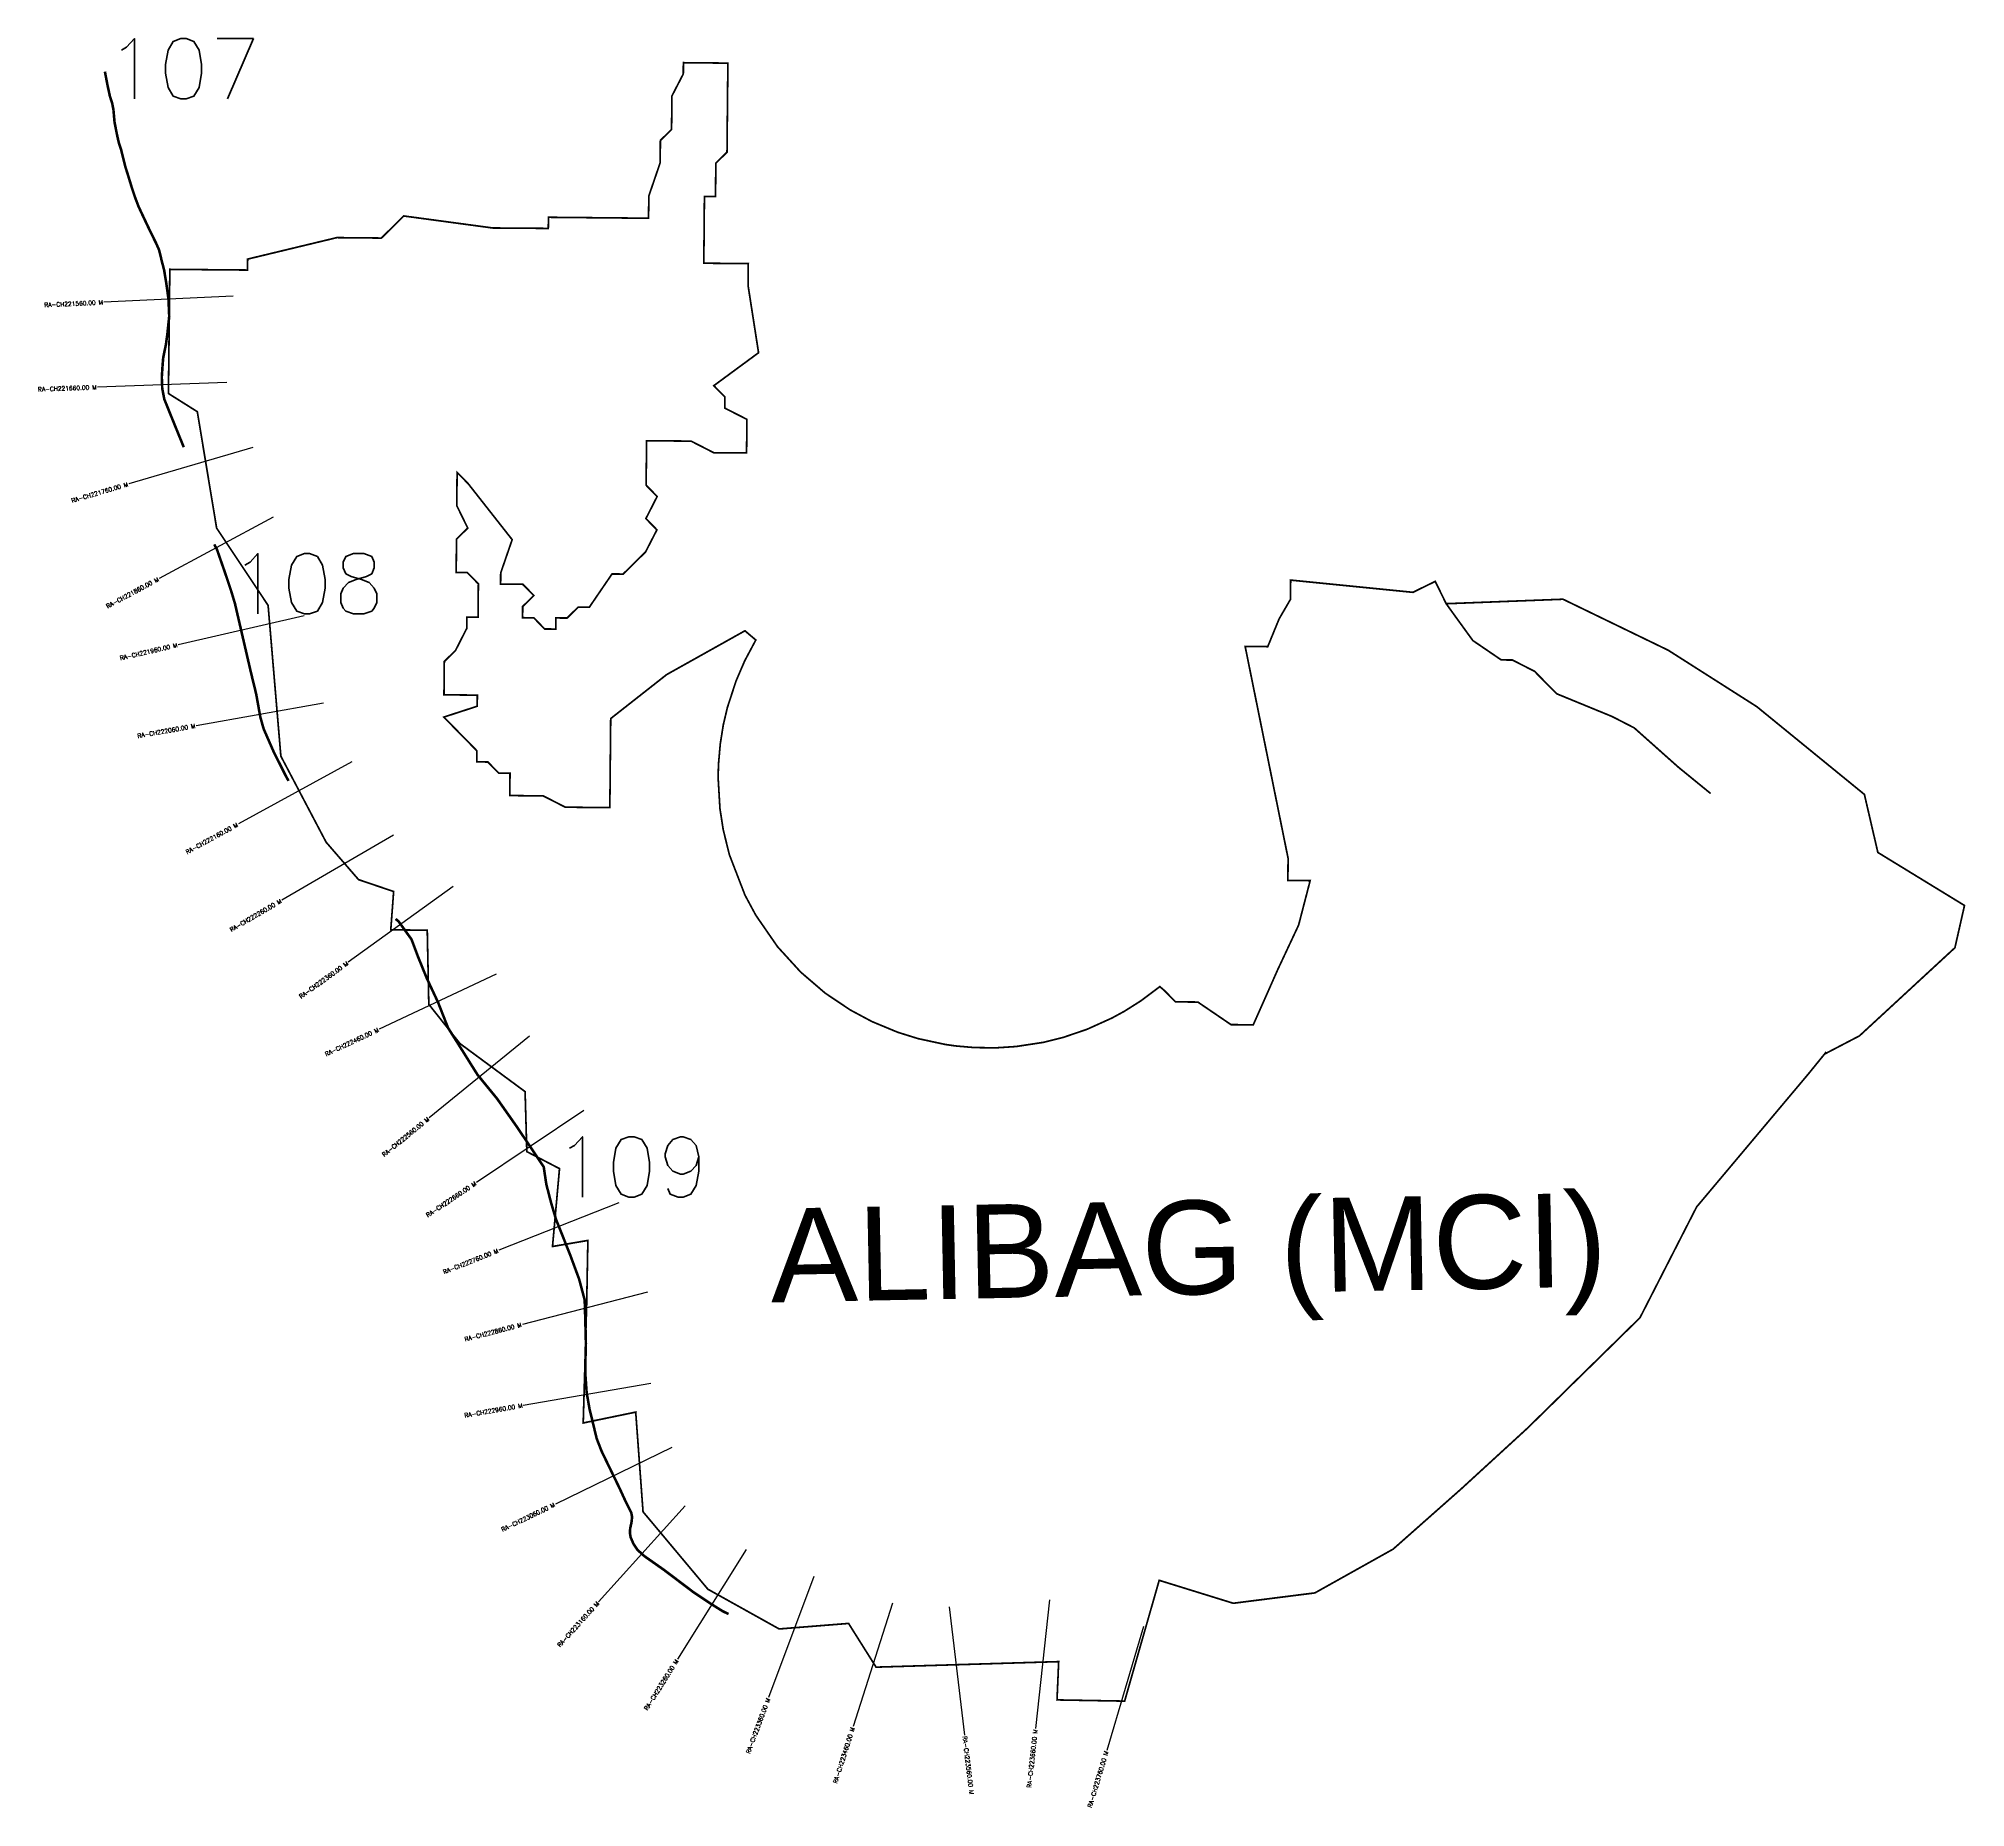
# Model space of a CAD drawing. Header units: metres. Extents: x 274657 to 276892, y 2062013 to 2064064.
import ezdxf
from ezdxf.enums import TextEntityAlignment as Align

# ---------------------------------------------------------------- set-up
doc = ezdxf.new("R2010")
doc.units = ezdxf.units.M
doc.header["$MEASUREMENT"] = 0
for name, color, linetype in [('CS', 134, 'Continuous'), ('CSMark', 6, 'Continuous'), ('NATURALLY PROTECTED', 3, 'Continuous'), ('VILLAGE NAME', 250, 'Continuous')]:
    doc.layers.add(name, color=color, linetype=linetype)
doc.styles.get("Standard").update_dxf_attribs({"font": 'simplex.shx'})

msp = doc.modelspace()

# ---------------------------------------------------------------- linework, layer by layer
at = {"color": 6, "const_width": 2, "flags": 128}
for points in [[(275404.6, 2064036.4), (275456.2, 2064035.9), (275455.2, 2063932.6), (275442.2, 2063919.8), (275441.9, 2063881.1), (275429, 2063881.2), (275428.3, 2063803.8), (275479.9, 2063803.4), (275479.7, 2063777.5), (275491.8, 2063700), (275439.9, 2063661.8), (275452.7, 2063648.7), (275452.6, 2063635.8), (275478.3, 2063622.7), (275477.9, 2063584), (275439.9, 2063584), (275413.5, 2063597.5), (275361.9, 2063597.9), (275361.4, 2063546.3), (275374.2, 2063533.3), (275361.1, 2063507.6), (275373.9, 2063494.6), (275360.7, 2063468.9), (275334.7, 2063443.3), (275321.8, 2063443.4), (275295.6, 2063405), (275282.6, 2063405), (275269.7, 2063392.3), (275256.8, 2063392.4), (275256.7, 2063379.5), (275243.7, 2063379.6), (275231, 2063392.6), (275218.1, 2063392.7), (275218.2, 2063405.7), (275231.2, 2063418.4), (275218.4, 2063431.4), (275192.6, 2063431.7), (275192.7, 2063444.6), (275206, 2063483.2), (275154.9, 2063548.2), (275142.1, 2063561.2), (275141.8, 2063522.5), (275154.5, 2063496.6), (275141.4, 2063483.8), (275141.1, 2063445.1), (275154, 2063445), (275166.8, 2063431.9), (275166.4, 2063393.2), (275153.5, 2063393.2), (275153.4, 2063380.4), (275140.3, 2063354.7), (275127.3, 2063341.9), (275126.9, 2063303.2), (275165.6, 2063302.9), (275165.5, 2063290), (275126.7, 2063277.4), (275165, 2063238.4), (275164.9, 2063225.5), (275177.8, 2063225.3), (275190.6, 2063212.3), (275203.5, 2063212.2), (275203.3, 2063186.4), (275242, 2063186), (275267.7, 2063172.9), (275319.3, 2063172.4), (275320.3, 2063275.7), (275385.2, 2063326.7), (275476, 2063377.5), (275488.6, 2063366.8), (275475.8, 2063342.8), (275465.6, 2063319.1), (275455.6, 2063288.4), (275450.9, 2063268.4), (275447.4, 2063246.5), (275445.3, 2063222.6), (275444.9, 2063207.2), (275447, 2063171.3), (275450.8, 2063146.8), (275457.9, 2063117.9), (275476.1, 2063070.8), (275488.6, 2063047.6), (275513.8, 2063011.1), (275540.6, 2062981.7), (275569, 2062957.3), (275598.2, 2062937.7), (275623.3, 2062924.3), (275653.1, 2062911.9), (275676.8, 2062904.5), (275708.4, 2062897.7), (275720.2, 2062896), (275742.2, 2062894.1), (275767.3, 2062893.8), (275790.3, 2062895.3), (275821.9, 2062900.1), (275845.5, 2062906), (275872.8, 2062915.3), (275901.6, 2062928.3), (275916.1, 2062936.2), (275934.8, 2062948), (275957.3, 2062964.8), (275962.7, 2062960.1), (275973.1, 2062949.5), (275975.5, 2062947.1), (276001.3, 2062946.9), (276039.8, 2062920.7), (276065.6, 2062920.5), (276094.2, 2062984.9), (276118.2, 2063036.1), (276131.6, 2063087.7), (276105.8, 2063087.9), (276106, 2063113.7), (276056.2, 2063359.4), (276082.4, 2063359.1), (276095.6, 2063391.3), (276108.8, 2063414), (276109, 2063436.3), (276250.8, 2063422.1), (276276.7, 2063434.8), (276289.4, 2063408.9), (276424.9, 2063414.1), (276474.2, 2063390.2), (276547, 2063354.9), (276649.7, 2063289.5), (276774.5, 2063187.7), (276790.1, 2063120.4), (276890.6, 2063058.9), (276879.5, 2063009.9), (276768.8, 2062907.7), (276729.7, 2062887.3), (276729.4, 2062888), (276709.4, 2062863.4), (276579.9, 2062709.3), (276514.2, 2062580.8), (276463.3, 2062530.8), (276434.4, 2062502.5), (276427.9, 2062496.1), (276413.9, 2062482.3), (276384, 2062453), (276307, 2062382.4), (276227.9, 2062312.4), (276137.1, 2062261.6), (276042.4, 2062249.6), (275956.5, 2062276.2), (275916.4, 2062136.1), (275838, 2062137.5), (275839.9, 2062181.9), (275628.1, 2062175.5), (275596.2, 2062226.2), (275515.7, 2062219.8), (275433, 2062265.9), (275357.8, 2062355.7), (275349.3, 2062471.3), (275288.4, 2062458.7), (275290.3, 2062523.3), (275292.5, 2062599.4), (275293.8, 2062670.4), (275252.8, 2062663.4), (275260.9, 2062753.7), (275223, 2062773.4), (275221, 2062843), (275145.5, 2062898.7), (275110.4, 2062942.9), (275109.3, 2062944.3), (275107.5, 2063030.2), (275065.2, 2063030.7), (275068.5, 2063075.1), (275027.8, 2063088.9), (274990.2, 2063132.3), (274937.7, 2063232.1), (274922.9, 2063407), (274863.2, 2063496.6), (274840.8, 2063631.6), (274807.3, 2063652.7), (274808.9, 2063796.7), (274899, 2063795.9), (274899.2, 2063808.6), (275002.6, 2063833.5), (275054.3, 2063833), (275080.3, 2063858.6), (275183.4, 2063844.7), (275247.9, 2063844.2), (275248.1, 2063857.1), (275364.2, 2063856), (275364.5, 2063881.8), (275371.1, 2063901.1), (275377.7, 2063920.4), (275377.9, 2063946.2), (275390.9, 2063959), (275391.3, 2063997.8), (275404.5, 2064023.4), (275404.6, 2064036.4)], [(276289.4, 2063408.9), (276300.8, 2063393.1), (276320.3, 2063366.2), (276353.3, 2063343.7), (276366.2, 2063343.6), (276391.9, 2063330.5), (276417.5, 2063304.5), (276481.8, 2063278.1), (276507.5, 2063264.9), (276533.1, 2063242.1), (276558.7, 2063219.3), (276596.1, 2063188.8)]]:
    msp.add_lwpolyline(points, dxfattribs=at)
at = {"layer": 'CS'}
for p, q in [((274882.2, 2063765.7), (274732.4, 2063758.6)), ((274874.9, 2063665.5), (274725, 2063660)), ((274905.2, 2063590.1), (274761.3, 2063547.8)), ((274928.7, 2063509.1), (274796.5, 2063438.1)), ((274964.7, 2063395), (274818.6, 2063361.2)), ((274987.2, 2063293.6), (274839.5, 2063267.4)), ((275019.9, 2063225.6), (274888.4, 2063153.6)), ((275068.5, 2063140.6), (274938.8, 2063065.1)), ((275137.5, 2063080.9), (275015.9, 2062993.1)), ((275187.6, 2062979.1), (275051.8, 2062915.4)), ((275226, 2062907.5), (275109.7, 2062812.7)), ((275289.1, 2062821.1), (275164.5, 2062737.6)), ((275329.9, 2062714.2), (275190.5, 2062659)), ((275363, 2062610.5), (275217.8, 2062573)), ((275366.7, 2062504.6), (275218.9, 2062479.1)), ((275391.1, 2062430.1), (275256.1, 2062364.7)), ((275406.8, 2062362.5), (275306.2, 2062251.2)), ((275477.4, 2062311.8), (275397.7, 2062184.8)), ((275556, 2062280.8), (275503.5, 2062140.2)), ((275647.1, 2062249.6), (275601.5, 2062106.7)), ((275712.9, 2062245.5), (275730.8, 2062096.6)), ((275829.2, 2062253.4), (275813, 2062104.3)), ((275938.4, 2062222.7), (275895.6, 2062078.9))]:
    msp.add_line(p, q, dxfattribs=at)
at = {"layer": 'NATURALLY PROTECTED', "const_width": 3, "flags": 128}
for points in [[(274733.6, 2064026), (274736.6, 2064010.4), (274739.4, 2063997.5), (274742.1, 2063989.1), (274743.5, 2063981.8), (274744.8, 2063967.2), (274747.8, 2063952.1), (274749.8, 2063943.3), (274752.4, 2063935.6), (274754.7, 2063926.2), (274757.2, 2063916), (274760.8, 2063904.7), (274764.5, 2063892.5), (274768.4, 2063880.7), (274772.6, 2063869.6), (274778.5, 2063857), (274785.6, 2063842), (274792.9, 2063827.2), (274796.5, 2063819.1), (274799.2, 2063807.9), (274802.4, 2063795.2), (274804.8, 2063780.7), (274807.3, 2063762.5), (274808.2, 2063742.4), (274806, 2063721.2), (274804.4, 2063709.8), (274801.2, 2063694), (274800.5, 2063685.3), (274799.6, 2063671.7), (274800.1, 2063658.6), (274802.5, 2063646.1), (274813.9, 2063617.9), (274825.1, 2063590.4)], [(274860.4, 2063477.7), (274863.5, 2063472), (274872.9, 2063445), (274879.7, 2063424.8), (274884.4, 2063409.3), (274903, 2063329.1), (274909.1, 2063304.1), (274913.8, 2063277.8), (274917.7, 2063263.8), (274929.3, 2063237.3), (274943.1, 2063209.8), (274946.6, 2063203.4)], [(275070.8, 2063043.3), (275074.2, 2063040.5), (275089.3, 2063019.5), (275096.7, 2062999.7), (275106.9, 2062974.6), (275120.1, 2062946.4), (275131.6, 2062917), (275143.6, 2062898), (275165.8, 2062862.6), (275188.6, 2062834.7), (275212.3, 2062801), (275242.6, 2062755.7), (275245.6, 2062735.6), (275251.2, 2062713.9), (275256.8, 2062695.1), (275273.7, 2062652.5), (275283.7, 2062625.4), (275290.1, 2062601.4), (275290.8, 2062579.2), (275291.5, 2062550.7), (275290.8, 2062525.1), (275291, 2062513.7), (275292.4, 2062494), (275295.9, 2062474), (275298.3, 2062464.5), (275304, 2062440.7), (275309.7, 2062426), (275322.3, 2062400), (275331.1, 2062381.9), (275337.8, 2062367.2), (275344.2, 2062354.5), (275345.1, 2062349.6), (275344.4, 2062343.3), (275342.9, 2062336.5), (275342.6, 2062331.2), (275343.4, 2062326.2), (275346.7, 2062318.5), (275351.4, 2062311.5), (275359.3, 2062304.3), (275382.2, 2062288.2), (275416.6, 2062262.2), (275435.9, 2062249.3), (275450, 2062240.5), (275457, 2062237.1)]]:
    msp.add_lwpolyline(points, dxfattribs=at)

# ---------------------------------------------------------------- texts
at = {"char_height": 70, "attachment_point": 1}
for s, insert in [('107', (274734.8, 2064064.4)), ('108', (274878.1, 2063467)), ('109', (275254.4, 2062790.7))]:
    msp.add_mtext_dynamic_manual_height_columns(s, width=95.172, gutter_width=1, heights=[0], dxfattribs=dict(at, insert=insert))
at = {"layer": 'CSMark'}
for s, rotation, p in [('RA-CH221560.00 M', 2.7026, (274731.4, 2063758.5)), ('RA-CH221660.00 M', 2.0749, (274724, 2063660)), ('RA-CH221760.00 M', 16.3851, (274760.3, 2063547.5)), ('RA-CH221860.00 M', 28.2531, (274795.7, 2063437.7)), ('RA-CH221960.00 M', 13.0227, (274817.6, 2063361)), ('RA-CH222060.00 M', 10.0336, (274838.5, 2063267.3)), ('RA-CH222160.00 M', 28.7149, (274887.5, 2063153.1)), ('RA-CH222260.00 M', 30.2091, (274938, 2063064.6)), ('RA-CH222360.00 M', 35.8016, (275015.1, 2062992.5)), ('RA-CH222460.00 M', 25.1006, (275050.9, 2062915)), ('RA-CH222560.00 M', 39.1819, (275109, 2062812.1)), ('RA-CH222660.00 M', 33.8285, (275163.6, 2062737)), ('RA-CH222760.00 M', 21.6128, (275189.5, 2062658.6)), ('RA-CH222860.00 M', 14.4984, (275216.8, 2062572.7)), ('RA-CH222960.00 M', 9.778, (275217.9, 2062479)), ('RA-CH223060.00 M', 25.8398, (275255.2, 2062364.3)), ('RA-CH223160.00 M', 47.8509, (275305.5, 2062250.5)), ('RA-CH223260.00 M', 57.9006, (275397.1, 2062183.9)), ('RA-CH223360.00 M', 69.5467, (275503.2, 2062139.3)), ('RA-CH223460.00 M', 72.3045, (275601.2, 2062105.7)), ('RA-CH223660.00 M', 83.7997, (275812.9, 2062103.3)), ('RA-CH223760.00 M', 73.4144, (275895.3, 2062078))]:
    msp.add_text(s, height=5, rotation=rotation, dxfattribs=at).set_placement(p, align=Align.MIDDLE_RIGHT)
msp.add_text('RA-CH223560.00 M', height=5, rotation=276.8557, dxfattribs=at).set_placement((275730.9, 2062095.6), align=Align.MIDDLE_LEFT)
at = {"layer": 'VILLAGE NAME', "insert": (275504.3, 2062707.2), "char_height": 108.748, "attachment_point": 1, "rotation": 1.1028}
msp.add_mtext_dynamic_manual_height_columns('{\\fArial|b0|i0|c0|p34;ALIBAG (MCI)}', width=1043.665, gutter_width=543.7, heights=[0], dxfattribs=at)

doc.saveas('drawing.dxf')
